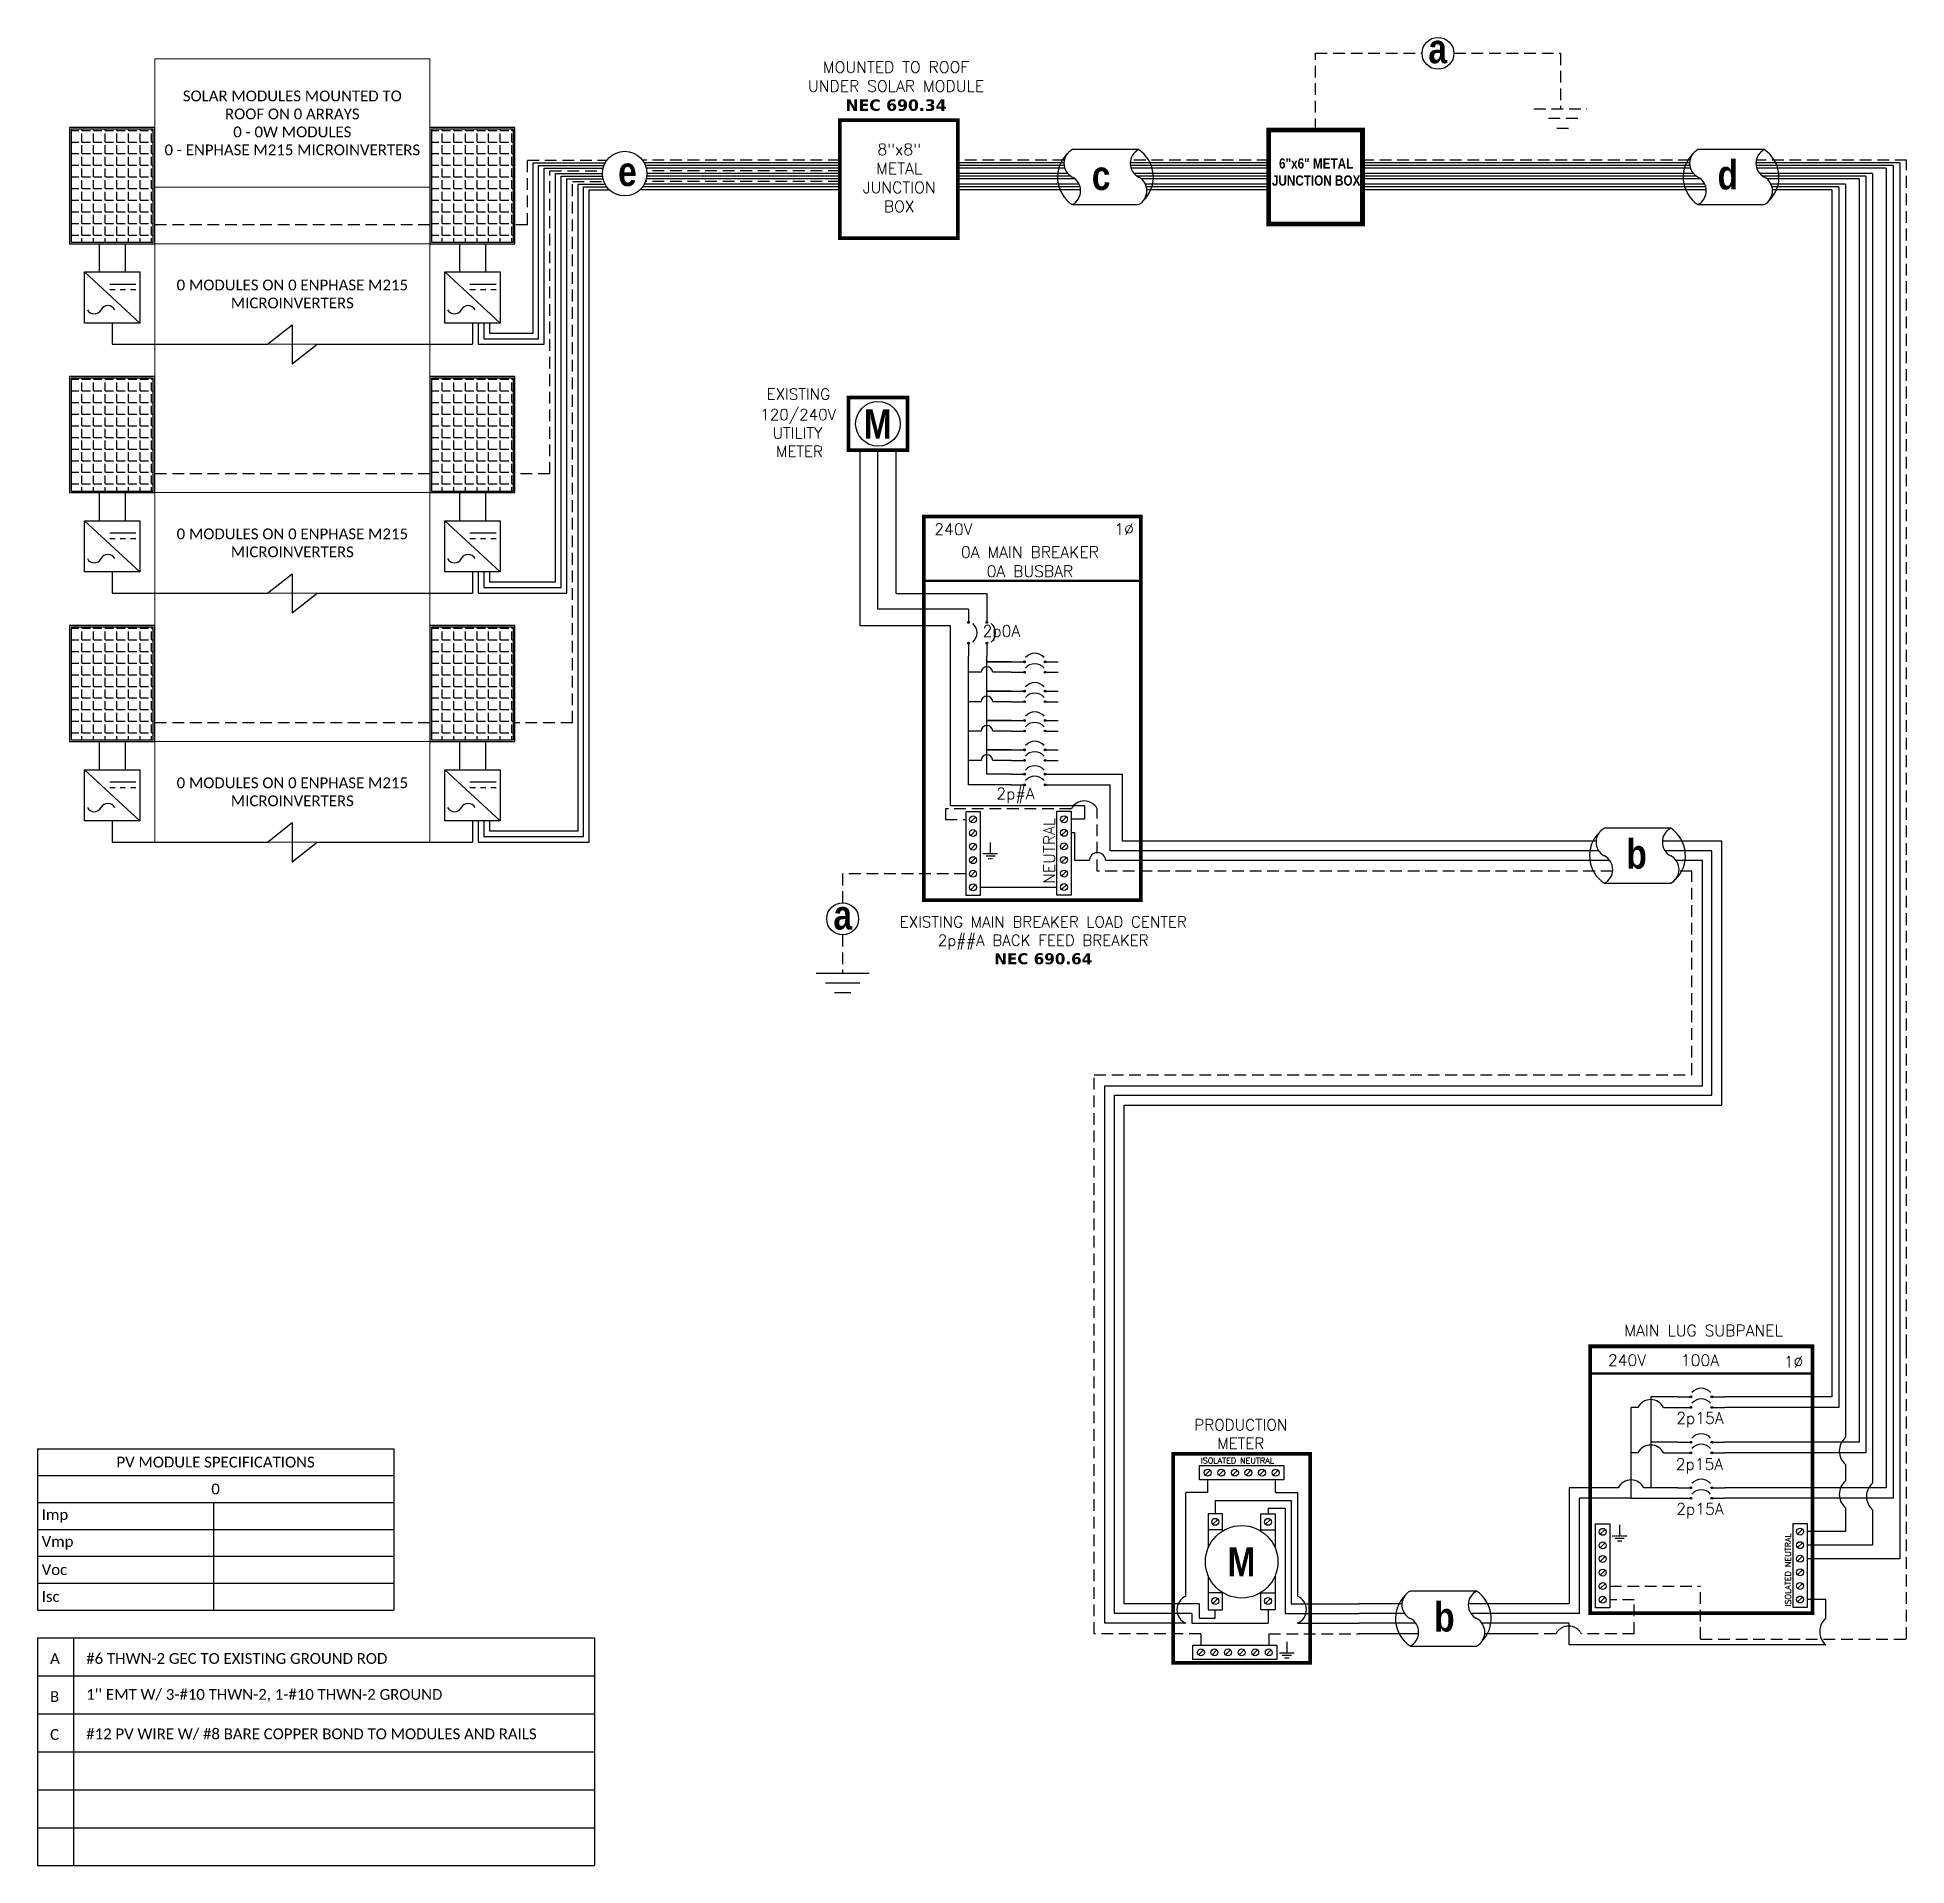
# Model space of a CAD drawing. Header units: feet. Extents: x 12814 to 13413, y 15295 to 15881.
import ezdxf

# ---------------------------------------------------------------- set-up
doc = ezdxf.new("R2010")
doc.units = ezdxf.units.FT
doc.header["$MEASUREMENT"] = 0
doc.linetypes.add('HIDDEN', pattern=[0.375, 0.25, -0.125])
for name, color, linetype in [('ONE LINE BLOCKS', 7, 'Continuous'), ('TABLES', 7, 'Continuous'), ('TEXT', 7, 'Continuous'), ('Z - TITLEBLOCK TXT', 7, 'Continuous')]:
    doc.layers.add(name, color=color, linetype=linetype)
doc.styles.add('ONE LINE TXT', font='techb___.ttf')
doc.styles.get("Standard").update_dxf_attribs({"font": 'simplex.shx'})

msp = doc.modelspace()

# ---------------------------------------------------------------- texts
at = {"layer": 'ONE LINE BLOCKS', "color": 1, "linetype": 'Continuous', "insert": (13223.71, 15841.93), "char_height": 3.2756, "width": 28.3929, "attachment_point": 2, "style": 'ONE LINE TXT'}
msp.add_mtext('6"x6" METAL JUNCTION BOX  ', dxfattribs=at)
at = {"layer": 'TABLES', "color": 1, "linetype": 'Continuous'}
msp.add_text('ISOLATED NEUTRAL', height=1.8743, dxfattribs=at).set_placement((13186.74, 15423.71))
at = {"layer": 'TEXT', "color": 1, "attachment_point": 5}
for s, width, insert, char_height in [(' \\PMOUNTED TO ROOF \\PUNDER SOLAR MODULE\\P{\\fVerdana|b1|i0|c0|p34;NEC 690.34}', 72.4158, (13089.11, 15868.08), 3.6576), ('8"x8" METAL JUNCTION BOX ', 0.4767, (13090.13, 15835.64), 3.6576), ('PRODUCTION METER', 1.3203, (13199.57, 15433.16), 3.5433)]:
    msp.add_mtext_dynamic_manual_height_columns(s, width=width, gutter_width=7.17, heights=[0], dxfattribs=dict(at, insert=insert, char_height=char_height))
at = {"layer": 'Z - TITLEBLOCK TXT', "color": 253, "linetype": 'Continuous', "style": 'ONE LINE TXT'}
msp.add_text('M', height=9.38, dxfattribs=at).set_placement((13195.29, 15387.54))
at = {"layer": 'Z - TITLEBLOCK TXT', "color": 1, "linetype": 'Continuous', "char_height": 9.3833, "attachment_point": 1, "style": 'ONE LINE TXT'}
for s, insert in [('{\\W1;\\C256;a}', (13259.65, 15881.76)), ('{\\W1;\\C256;e}', (13000.07, 15842.43)), ('{\\W1;\\C256;d}', (13352.31, 15841.35)), ('{\\W1;\\C256;c}', (13151.83, 15841.15)), ('{\\W1;\\C256;b}', (13323.08, 15623.72)), ('{\\W1;\\C256;b}', (13261.51, 15379.27))]:
    msp.add_mtext_dynamic_manual_height_columns(s, width=0.1385, gutter_width=2.13, heights=[0], dxfattribs=dict(at, insert=insert))

# ---------------------------------------------------------------- blocks, each defined once
blk = doc.blocks.new('*T6')
at = {"layer": 'Defpoints', "color": 8, "linetype": 'ByBlock', "lineweight": 0, "transparency": 16777216}
for p, q in [((0, 0), (88.16, 0)), ((0, 0), (0, -250.97)), ((88.16, 0), (88.16, -250.97)), ((0, -41.08), (88.16, -41.08)), ((0, -59.24), (88.16, -59.24)), ((0, -91.46), (88.16, -91.46)), ((0, -138.99), (88.16, -138.99)), ((0, -171.21), (88.16, -171.21)), ((0, -218.74), (88.16, -218.74)), ((0, -250.97), (88.16, -250.97))]:
    blk.add_line(p, q, dxfattribs=at)
at = {"color": 0, "linetype": 'Continuous', "transparency": 16777216, "char_height": 3.4544, "width": 83.574, "attachment_point": 5}
for s, insert in [('{\\fCalibri|b0|i0|c0;SOLAR MODULES MOUNTED TO ROOF ON 0 ARRAYS^J0 - 0W MODULES^J0 - ENPHASE M215 MICROINVERTERS', (44.08, -20.54)), ('{\\fCalibri|b0|i0|c0;', (44.08, -50.16)), ('{\\fCalibri|b0|i0|c0;0 MODULES ON 0 ENPHASE M215 MICROINVERTERS', (44.08, -75.35)), ('{\\fCalibri|b0|i0|c0;', (44.08, -115.23)), ('{\\fCalibri|b0|i0|c0;0 MODULES ON 0 ENPHASE M215 MICROINVERTERS', (44.08, -155.1)), ('{\\fCalibri|b0|i0|c0;', (44.08, -194.98)), ('{\\fCalibri|b0|i0|c0;0 MODULES ON 0 ENPHASE M215 MICROINVERTERS', (44.08, -234.86))]:
    blk.add_mtext(s, dxfattribs=dict(at, insert=insert))
blk = doc.blocks.new('*U3')
at = {"color": 7, "linetype": 'Continuous'}
for p, q in [((6.67, 2.43), (2.91, 2.43)), ((2.44, 1.71), (0, 1.71)), ((9.57, 1.71), (6.2, 1.71)), ((2.91, -0.69), (6.67, -0.69))]:
    blk.add_line(p, q, dxfattribs=at)
at = {"color": 10, "linetype": 'Continuous'}
for p, q in [((2.59, 1.15), (0, 1.15)), ((9.57, 1.15), (6.35, 1.15))]:
    blk.add_line(p, q, dxfattribs=at)
at = {"color": 253, "linetype": 'Continuous'}
for p, q in [((3.21, 0.61), (0, 0.61)), ((9.57, 0.61), (6.97, 0.61))]:
    blk.add_line(p, q, dxfattribs=at)
at = {"color": 7, "linetype": 'Continuous'}
for centre, start, end in [((3.94, 0.87), 133.9732, 236.4265), ((5.63, 0.87), 313.9732, 56.4265)]:
    blk.add_arc(centre, 1.87, start, end, dxfattribs=at)
at = {"layer": 'TEXT', "color": 92, "linetype": 'HIDDEN', "ltscale": 15}
for p, q in [((3.37, 0), (0, 0)), ((9.57, 0), (7.14, 0))]:
    blk.add_line(p, q, dxfattribs=at)
at = {"layer": 'Z - TITLEBLOCK TXT', "linetype": 'Continuous'}
for centre, start, end in [((3.31, 1.65), 117.6639, 242.3361), ((7.08, 1.65), 117.6639, 242.3361), ((2.5, 0.09), 297.6639, 62.3361), ((6.26, 0.09), 297.6639, 62.3361)]:
    blk.add_arc(centre, 0.882, start, end, dxfattribs=at)
blk = doc.blocks.new('*T4')
at = {"layer": 'Z - TITLEBLOCK TXT', "color": 0, "lineweight": -2, "transparency": 16777216}
for p, q in [((0, 0), (114.19, 0)), ((0, 0), (0, -51.69)), ((114.19, 0), (114.19, -51.69)), ((0, -8.62), (114.19, -8.62)), ((0, -17.23), (114.19, -17.23)), ((56.41, -17.23), (56.41, -51.69)), ((0, -25.85), (114.19, -25.85)), ((0, -34.46), (114.19, -34.46)), ((0, -43.08), (114.19, -43.08)), ((0, -51.69), (114.19, -51.69))]:
    blk.add_line(p, q, dxfattribs=at)
at = {"layer": 'Z - TITLEBLOCK TXT', "color": 0, "linetype": 'Continuous', "transparency": 16777216, "char_height": 3.4544}
for s, insert, width, attachment_point in [('{\\fCalibri|b0|i0|c0;PV MODULE SPECIFICATIONS', (57.09, -4.31), 111.433, 5), ('{\\fCalibri|b0|i0|c0;0', (57.09, -12.92), 111.433, 5), ('{\\fCalibri|b0|i0|c0;Imp', (1.38, -21.54), 53.6551, 4), ('{\\fCalibri|b0|i0|c0;', (57.78, -21.54), 55.0254, 4), ('{\\fCalibri|b0|i0|c0;Vmp', (1.38, -30.15), 53.6551, 4), ('{\\fCalibri|b0|i0|c0;', (57.78, -30.15), 55.0254, 4), ('{\\fCalibri|b0|i0|c0;Voc', (1.38, -38.77), 53.6551, 4), ('{\\fCalibri|b0|i0|c0;', (57.78, -38.77), 55.0254, 4), ('{\\fCalibri|b0|i0|c0;Isc', (1.38, -47.39), 53.6551, 4), ('{\\fCalibri|b0|i0|c0;', (57.78, -47.39), 55.0254, 4)]:
    blk.add_mtext(s, dxfattribs=dict(at, insert=insert, width=width, attachment_point=attachment_point))
blk = doc.blocks.new('*T5')
at = {"linetype": 'ByBlock', "lineweight": -2, "transparency": 16777216}
for p, q in [((0, 0), (178.52, 0)), ((0, 0), (0, -72.97)), ((11.58, 0), (11.58, -72.97)), ((178.52, 0), (178.52, -72.97)), ((0, -12.11), (178.52, -12.11)), ((0, -24.28), (178.52, -24.28)), ((0, -36.46), (178.52, -36.46)), ((0, -48.64), (178.52, -48.64)), ((0, -60.81), (178.52, -60.81)), ((0, -72.97), (178.52, -72.97))]:
    blk.add_line(p, q, dxfattribs=at)
at = {"color": 0, "linetype": 'Continuous', "transparency": 16777216, "char_height": 3.4544, "attachment_point": 7}
for s, insert, width in [('{\\fCalibri|b0|i0|c0;A', (4.06, -8.36), 3.4544), ('{\\fCalibri|b0|i0|c0;#6 THWN-2 GEC TO EXISTING GROUND ROD', (15.65, -8.36), 158.8095), ('{\\fCalibri|b0|i0|c0;B', (4.06, -20.53), 3.4544), ("{\\fCalibri|b0|i0|c0;1'' EMT W/ 3-#10 THWN-2, 1-#10 THWN-2 GROUND", (15.65, -20.53), 158.8095), ('{\\fCalibri|b0|i0|c0;C', (4.06, -32.71), 3.4544), ('{\\fCalibri|b0|i0|c0;#12 PV WIRE W/ #8 BARE COPPER BOND TO MODULES AND RAILS', (15.65, -32.71), 158.8095), ('{\\fCalibri|b0|i0|c0;', (4.06, -44.89), 3.4544), ('{\\fCalibri|b0|i0|c0;', (15.65, -44.89), 158.8095), ('{\\fCalibri|b0|i0|c0;', (4.06, -57.06), 3.4544), ('{\\fCalibri|b0|i0|c0;', (15.65, -57.06), 158.8095), ('{\\fCalibri|b0|i0|c0;', (4.06, -69.22), 3.4544), ('{\\fCalibri|b0|i0|c0;', (15.65, -69.22), 158.8095)]:
    blk.add_mtext(s, dxfattribs=dict(at, insert=insert, width=width))
blk = doc.blocks.new('*U7')
at = {"layer": 'ONE LINE BLOCKS', "linetype": 'Continuous'}
h = blk.add_hatch(color=1, dxfattribs=at)
h.dxf.hatch_style = 1
edge = h.paths.add_edge_path()
edge.add_arc((52.27, 75.95), 0.291, 0, 360)
h = blk.add_hatch(color=1, dxfattribs=at)
h.dxf.hatch_style = 1
edge = h.paths.add_edge_path()
edge.add_arc((52.27, 72.57), 0.291, 0, 360)
h = blk.add_hatch(color=1, dxfattribs=at)
h.dxf.hatch_style = 1
edge = h.paths.add_edge_path()
edge.add_arc((58.94, 75.95), 0.291, 0, 360)
h = blk.add_hatch(color=1, dxfattribs=at)
h.dxf.hatch_style = 1
edge = h.paths.add_edge_path()
edge.add_arc((58.94, 72.57), 0.291, 0, 360)
h = blk.add_hatch(color=1, dxfattribs=at)
h.dxf.hatch_style = 1
edge = h.paths.add_edge_path()
edge.add_arc((52.27, 61.39), 0.291, 0, 360)
h = blk.add_hatch(color=1, dxfattribs=at)
h.dxf.hatch_style = 1
edge = h.paths.add_edge_path()
edge.add_arc((58.94, 61.39), 0.291, 0, 360)
h = blk.add_hatch(color=1, dxfattribs=at)
h.dxf.hatch_style = 1
edge = h.paths.add_edge_path()
edge.add_arc((52.27, 58.01), 0.291, 0, 360)
h = blk.add_hatch(color=1, dxfattribs=at)
h.dxf.hatch_style = 1
edge = h.paths.add_edge_path()
edge.add_arc((58.94, 58.01), 0.291, 0, 360)
h = blk.add_hatch(color=1, dxfattribs=at)
h.dxf.hatch_style = 1
edge = h.paths.add_edge_path()
edge.add_arc((52.27, 46.83), 0.291, 0, 360)
h = blk.add_hatch(color=1, dxfattribs=at)
h.dxf.hatch_style = 1
edge = h.paths.add_edge_path()
edge.add_arc((52.27, 43.45), 0.291, 0, 360)
h = blk.add_hatch(color=1, dxfattribs=at)
h.dxf.hatch_style = 1
edge = h.paths.add_edge_path()
edge.add_arc((58.94, 46.83), 0.291, 0, 360)
h = blk.add_hatch(color=1, dxfattribs=at)
h.dxf.hatch_style = 1
edge = h.paths.add_edge_path()
edge.add_arc((58.94, 43.45), 0.291, 0, 360)
at = {"color": 7, "linetype": 'Continuous'}
for p, q in [((97.46, 92.13), (97.46, 75.95)), ((106.16, 92.13), (106.16, 61.39)), ((114.86, 92.13), (114.86, 46.83)), ((48.07, 75.95), (39.41, 75.95)), ((39.41, 75.95), (39.41, 61.39)), ((97.46, 75.95), (63.14, 75.95)), ((48.07, 61.39), (39.41, 61.39)), ((39.41, 61.39), (39.41, 46.83)), ((106.16, 61.39), (63.14, 61.39)), ((29, 46.83), (13.32, 46.83)), ((13.32, 46.83), (13.32, 9.66)), ((48.07, 46.83), (37.24, 46.83)), ((114.86, 46.83), (63.14, 46.83)), ((13.32, 9.66), (0, 9.66))]:
    blk.add_line(p, q, dxfattribs=at)
at = {"color": 10, "linetype": 'Continuous'}
for p, q in [((99.63, 92.13), (99.63, 72.57)), ((108.33, 92.13), (108.33, 58.01)), ((117.03, 92.13), (117.03, 43.45)), ((33.12, 58.01), (33.12, 72.57)), ((35.29, 72.57), (33.12, 72.57)), ((43.53, 72.57), (48.07, 72.57)), ((99.63, 72.57), (63.14, 72.57)), ((33.12, 43.45), (33.12, 58.01)), ((35.29, 58.01), (33.12, 58.01)), ((43.53, 58.01), (48.07, 58.01)), ((108.33, 58.01), (63.14, 58.01)), ((33.12, 43.45), (16.61, 43.45)), ((16.61, 6.49), (16.61, 43.45)), ((33.12, 43.45), (48.07, 43.45)), ((117.03, 43.45), (63.14, 43.45)), ((16.61, 6.49), (0, 6.49))]:
    blk.add_line(p, q, dxfattribs=at)
at = {"color": 253, "linetype": 'Continuous'}
for p, q in [((101.81, 92.13), (101.81, 62.88)), ((110.51, 92.13), (110.51, 48.32)), ((119.21, 92.13), (119.21, 24.07)), ((101.81, 54.32), (101.81, 48.99)), ((101.81, 40.44), (101.81, 32.77)), ((110.51, 39.76), (110.51, 28.42)), ((101.81, 32.77), (89.53, 32.77)), ((110.51, 28.42), (89.53, 28.42)), ((119.21, 24.07), (89.53, 24.07)), ((95.54, 11.02), (89.53, 11.02)), ((95.54, 5), (95.54, 11.02)), ((13.32, 3.45), (0, 3.45)), ((13.32, -3.56), (13.32, 3.45)), ((95.54, -3.56), (13.32, -3.56))]:
    blk.add_line(p, q, dxfattribs=at)
at = {"color": 10, "linetype": 'Continuous'}
for centre in [(39.41, 70.41), (39.41, 55.85)]:
    blk.add_arc(centre, 4.65, 27.66392, 152.33608, dxfattribs=at)
at = {"color": 253, "linetype": 'Continuous'}
for centre in [(105.39, 58.6), (105.39, 44.71), (114.09, 44.04), (99.12, 0.72)]:
    blk.add_arc(centre, 5.58, 129.92155, 230.07845, dxfattribs=at)
at = {"color": 7, "linetype": 'Continuous'}
blk.add_arc((33.12, 44.67), 4.65, 27.66392, 152.33608, dxfattribs=at)
at = {"layer": 'ONE LINE BLOCKS', "lineweight": 50}
blk.add_line((20.02, 83.43), (91.19, 83.43), dxfattribs=at)
at = {"layer": 'ONE LINE BLOCKS', "lineweight": 50, "const_width": 1.19}
blk.add_lwpolyline([(20.02, 6.67), (20.02, 92.13), (91.19, 92.13), (91.19, 6.67)], close=True, dxfattribs=at)
at = {"layer": 'TEXT', "color": 92, "linetype": 'HIDDEN', "ltscale": 15}
for p, q in [((121.38, -1.65), (121.38, 92.13)), ((26.29, 15.3), (55.38, 15.3)), ((55.38, -1.65), (55.38, 15.3)), ((34.13, 10.94), (26.29, 10.94)), ((34.13, 0), (34.13, 10.94)), ((9.01, 0), (0, 0)), ((34.13, 0), (17.25, 0)), ((55.38, -1.65), (121.38, -1.65))]:
    blk.add_line(p, q, dxfattribs=at)
at = {"layer": 'TEXT', "color": 92, "linetype": 'HIDDEN', "flags": 128}
for points in [[(27.06, 31.42), (31.74, 31.42)], [(30.93, 30.55), (27.87, 30.55)], [(29.4, 34.92), (29.4, 31.42)], [(30.12, 29.68), (28.68, 29.68)]]:
    blk.add_lwpolyline(points, dxfattribs=at)
at = {"layer": 'TEXT', "color": 92, "linetype": 'HIDDEN', "ltscale": 0.3}
blk.add_arc((13.13, -2.16), 4.65, 27.66392, 152.33608, dxfattribs=at)
at = {"layer": 'Z - TITLEBLOCK TXT', "color": 1, "linetype": 'Continuous'}
for p, q in [((21.75, 8.35), (21.75, 35.29)), ((21.75, 35.29), (26.29, 35.29)), ((26.29, 35.29), (26.29, 8.35)), ((84.99, 8.42), (84.99, 35.37)), ((84.99, 35.37), (89.53, 35.37)), ((89.53, 35.37), (89.53, 8.42)), ((26.29, 8.35), (21.75, 8.35)), ((89.53, 8.42), (84.99, 8.42))]:
    blk.add_line(p, q, dxfattribs=at)
at = {"layer": 'Z - TITLEBLOCK TXT', "color": 4, "linetype": 'Continuous'}
for p, q in [((24.81, 33.48), (23.24, 31.91)), ((88.04, 33.56), (86.47, 31.98)), ((24.81, 29.13), (23.24, 27.56)), ((24.81, 24.78), (23.24, 23.21)), ((88.04, 29.2), (86.47, 27.63)), ((88.04, 24.85), (86.47, 23.28)), ((24.81, 20.43), (23.24, 18.86)), ((88.04, 20.5), (86.47, 18.93)), ((24.81, 16.08), (23.24, 14.51)), ((88.04, 16.15), (86.47, 14.58)), ((24.81, 11.73), (23.24, 10.16)), ((88.04, 11.8), (86.47, 10.23))]:
    blk.add_line(p, q, dxfattribs=at)
at = {"layer": 'Z - TITLEBLOCK TXT', "color": 1, "linetype": 'Continuous', "flags": 128}
for points in [[(48.07, 75.95), (52.27, 75.95)], [(48.07, 75.95), (52.27, 75.95)], [(48.07, 72.57), (52.27, 72.57)], [(48.07, 72.57), (52.27, 72.57)], [(58.94, 75.95), (63.14, 75.95)], [(58.94, 72.57), (63.14, 72.57)], [(48.07, 61.39), (52.27, 61.39)], [(48.07, 61.39), (52.27, 61.39)], [(58.94, 61.39), (63.14, 61.39)], [(48.07, 58.01), (52.27, 58.01)], [(48.07, 58.01), (52.27, 58.01)], [(58.94, 58.01), (63.14, 58.01)], [(48.07, 46.83), (52.27, 46.83)], [(48.07, 46.83), (52.27, 46.83)], [(48.07, 43.45), (52.27, 43.45)], [(48.07, 43.45), (52.27, 43.45)], [(58.94, 46.83), (63.14, 46.83)], [(58.94, 43.45), (63.14, 43.45)]]:
    blk.add_lwpolyline(points, dxfattribs=at)
at = {"layer": 'Z - TITLEBLOCK TXT', "color": 1, "linetype": 'Continuous'}
for centre in [(52.27, 75.95), (52.27, 72.57), (58.94, 75.95), (58.94, 72.57), (52.27, 61.39), (58.94, 61.39), (52.27, 58.01), (58.94, 58.01), (52.27, 46.83), (52.27, 43.45), (58.94, 46.83), (58.94, 43.45)]:
    blk.add_circle(centre, 0.291, dxfattribs=at)
at = {"layer": 'Z - TITLEBLOCK TXT', "color": 4, "linetype": 'Continuous'}
for centre in [(24.02, 32.7), (87.26, 32.77), (24.02, 28.35), (24.02, 24), (87.26, 28.42), (87.26, 24.07), (24.02, 19.65), (87.26, 19.72), (24.02, 15.3), (24.02, 10.94), (87.26, 15.37), (87.26, 11.02)]:
    blk.add_circle(centre, 1.11, dxfattribs=at)
at = {"layer": 'Z - TITLEBLOCK TXT', "color": 1, "linetype": 'Continuous'}
for centre in [(55.6, 74.75), (55.6, 71.37), (55.6, 60.19), (55.6, 56.81), (55.6, 45.63), (55.6, 42.25)]:
    blk.add_arc(centre, 3.93, 40.3392, 139.6608, dxfattribs=at)
at = {"layer": 'TABLES', "color": 1, "linetype": 'Continuous'}
for p in [(47.57, 67.33), (47.4, 52.58), (47.57, 38.21)]:
    blk.add_text('2p15A', height=3.658, dxfattribs=at).set_placement(p)
at = {"layer": 'TABLES', "color": 4, "linetype": 'Continuous'}
blk.add_text('ISOLATED NEUTRAL', height=1.8743, rotation=90, dxfattribs=at).set_placement((84.33, 8.78))
at = {"layer": 'TEXT', "color": 1, "attachment_point": 5}
for s, width, gutter_width, insert, char_height in [('MAIN LUG SUBPANEL ', 62.3984, 7.17, (56.35, 97.2), 3.6576), ('240V', 0.1481, 0.75, (31.81, 87.69), 3.658), ('100A', 0.1481, 0.75, (55.19, 87.69), 3.658), ('1∅', 0.1481, 0.75, (85.17, 87.17), 3.658)]:
    blk.add_mtext_dynamic_manual_height_columns(s, width=width, gutter_width=gutter_width, heights=[0], dxfattribs=dict(at, insert=insert, char_height=char_height))
blk = doc.blocks.new('*U8')
at = {"layer": 'ONE LINE BLOCKS', "linetype": 'Continuous'}
h = blk.add_hatch(color=1, dxfattribs=at)
h.dxf.hatch_style = 1
edge = h.paths.add_edge_path()
edge.add_arc((-70.09, 79.71), 0.291, 0, 360)
h = blk.add_hatch(color=1, dxfattribs=at)
h.dxf.hatch_style = 1
edge = h.paths.add_edge_path()
edge.add_arc((-64.17, 79.71), 0.291, 0, 360)
h = blk.add_hatch(color=1, dxfattribs=at)
h.dxf.hatch_style = 1
edge = h.paths.add_edge_path()
edge.add_arc((-70.09, 73.04), 0.291, 0, 360)
h = blk.add_hatch(color=1, dxfattribs=at)
h.dxf.hatch_style = 1
edge = h.paths.add_edge_path()
edge.add_arc((-64.17, 73.04), 0.291, 0, 360)
h = blk.add_hatch(color=1, dxfattribs=at)
h.dxf.hatch_style = 1
edge = h.paths.add_edge_path()
edge.add_arc((-52.18, 67.09), 0.291, 0, 360)
h = blk.add_hatch(color=1, dxfattribs=at)
h.dxf.hatch_style = 1
edge = h.paths.add_edge_path()
edge.add_arc((-45.5, 67.09), 0.291, 0, 360)
h = blk.add_hatch(color=1, dxfattribs=at)
h.dxf.hatch_style = 1
edge = h.paths.add_edge_path()
edge.add_arc((-52.18, 63.72), 0.291, 0, 360)
h = blk.add_hatch(color=1, dxfattribs=at)
h.dxf.hatch_style = 1
edge = h.paths.add_edge_path()
edge.add_arc((-45.5, 63.72), 0.291, 0, 360)
h = blk.add_hatch(color=1, dxfattribs=at)
h.dxf.hatch_style = 1
edge = h.paths.add_edge_path()
edge.add_arc((-52.18, 57.69), 0.291, 0, 360)
h = blk.add_hatch(color=1, dxfattribs=at)
h.dxf.hatch_style = 1
edge = h.paths.add_edge_path()
edge.add_arc((-52.18, 54.31), 0.291, 0, 360)
h = blk.add_hatch(color=1, dxfattribs=at)
h.dxf.hatch_style = 1
edge = h.paths.add_edge_path()
edge.add_arc((-45.5, 57.69), 0.291, 0, 360)
h = blk.add_hatch(color=1, dxfattribs=at)
h.dxf.hatch_style = 1
edge = h.paths.add_edge_path()
edge.add_arc((-45.5, 54.31), 0.291, 0, 360)
h = blk.add_hatch(color=1, dxfattribs=at)
h.dxf.hatch_style = 1
edge = h.paths.add_edge_path()
edge.add_arc((-52.18, 48.29), 0.291, 0, 360)
h = blk.add_hatch(color=1, dxfattribs=at)
h.dxf.hatch_style = 1
edge = h.paths.add_edge_path()
edge.add_arc((-45.5, 48.29), 0.291, 0, 360)
h = blk.add_hatch(color=1, dxfattribs=at)
h.dxf.hatch_style = 1
edge = h.paths.add_edge_path()
edge.add_arc((-52.18, 44.91), 0.291, 0, 360)
h = blk.add_hatch(color=1, dxfattribs=at)
h.dxf.hatch_style = 1
edge = h.paths.add_edge_path()
edge.add_arc((-45.5, 44.91), 0.291, 0, 360)
h = blk.add_hatch(color=1, dxfattribs=at)
h.dxf.hatch_style = 1
edge = h.paths.add_edge_path()
edge.add_arc((-52.18, 38.89), 0.291, 0, 360)
h = blk.add_hatch(color=1, dxfattribs=at)
h.dxf.hatch_style = 1
edge = h.paths.add_edge_path()
edge.add_arc((-45.5, 38.89), 0.291, 0, 360)
h = blk.add_hatch(color=1, dxfattribs=at)
h.dxf.hatch_style = 1
edge = h.paths.add_edge_path()
edge.add_arc((-52.18, 35.51), 0.291, 0, 360)
h = blk.add_hatch(color=1, dxfattribs=at)
h.dxf.hatch_style = 1
edge = h.paths.add_edge_path()
edge.add_arc((-52.18, 31.06), 0.291, 0, 360)
h = blk.add_hatch(color=1, dxfattribs=at)
h.dxf.hatch_style = 1
edge = h.paths.add_edge_path()
edge.add_arc((-45.5, 35.51), 0.291, 0, 360)
h = blk.add_hatch(color=1, dxfattribs=at)
h.dxf.hatch_style = 1
edge = h.paths.add_edge_path()
edge.add_arc((-45.5, 31.06), 0.291, 0, 360)
h = blk.add_hatch(color=1, dxfattribs=at)
h.dxf.hatch_style = 1
edge = h.paths.add_edge_path()
edge.add_arc((-52.18, 27.68), 0.291, 0, 360)
h = blk.add_hatch(color=1, dxfattribs=at)
h.dxf.hatch_style = 1
edge = h.paths.add_edge_path()
edge.add_arc((-45.5, 27.68), 0.291, 0, 360)
at = {"color": 7, "linetype": 'Continuous'}
for p, q in [((-20.69, 9.66), (-20.69, 31.06)), ((0, 9.66), (-20.69, 9.66))]:
    blk.add_line(p, q, dxfattribs=at)
at = {"color": 10, "linetype": 'Continuous'}
for p, q in [((-24.71, 6.49), (-24.71, 27.68)), ((-20.67, 27.68), (-20.67, 27.68)), ((-20.67, 27.68), (-20.67, 27.68)), ((0, 6.49), (-24.71, 6.49))]:
    blk.add_line(p, q, dxfattribs=at)
at = {"color": 253, "linetype": 'Continuous'}
for p, q in [((-36.04, 12.29), (-37.2, 12.29)), ((-36.04, 3.45), (-36.04, 12.29)), ((-31.39, 3.45), (-36.04, 3.45)), ((0, 3.45), (-26.11, 3.45))]:
    blk.add_line(p, q, dxfattribs=at)
at = {"color": 7, "linetype": 'Continuous'}
blk.add_circle((-110.4, -15.26), 5.11, dxfattribs=at)
at = {"color": 253, "linetype": 'Continuous'}
blk.add_arc((-28.75, 3.3), 2.64, 3.28193, 176.71807, dxfattribs=at)
at = {"layer": 'ONE LINE BLOCKS', "lineweight": 50}
for p, q in [((-108.51, 134.89), (-108.51, 151.79)), ((-108.51, 151.79), (-89.65, 151.79)), ((-89.65, 151.79), (-89.65, 134.89)), ((-89.65, 134.89), (-108.51, 134.89)), ((-84.43, 92.98), (-14.91, 92.98))]:
    blk.add_line(p, q, dxfattribs=at)
at = {"layer": 'ONE LINE BLOCKS', "lineweight": 50, "const_width": 1.19}
for points in [[(-108.51, 134.89), (-108.51, 151.79), (-89.65, 151.79), (-89.65, 134.89)], [(-84.43, -9.3), (-84.43, 113.61), (-14.91, 113.61), (-14.91, -9.3)]]:
    blk.add_lwpolyline(points, close=True, dxfattribs=at)
at = {"layer": 'TEXT', "color": 92, "linetype": 'HIDDEN', "ltscale": 15}
for p, q in [((-77.46, 20.02), (-77.46, 16.57)), ((-37.13, 20.02), (-77.46, 20.02)), ((-28.89, 0), (-28.89, 20.02)), ((-77.46, 16.57), (-70.87, 16.57)), ((0, 0), (-28.89, 0)), ((-70.87, -0.83), (-110.4, -0.83)), ((-110.4, -0.83), (-110.4, -10.15)), ((-110.4, -20.38), (-110.4, -32.73))]:
    blk.add_line(p, q, dxfattribs=at)
at = {"layer": 'TEXT', "color": 92, "linetype": 'Continuous', "ltscale": 15}
blk.add_line((-41.74, -5.18), (-66.33, -5.18), dxfattribs=at)
at = {"layer": 'TEXT', "color": 92, "linetype": 'HIDDEN', "flags": 128}
for points in [[(-63.1, 9.2), (-63.11, 5.69)], [(-65.45, 5.69), (-60.77, 5.69)], [(-61.58, 4.83), (-64.64, 4.83)], [(-62.39, 3.96), (-63.82, 3.96)]]:
    blk.add_lwpolyline(points, dxfattribs=at)
at = {"layer": 'TEXT', "color": 92, "linetype": 'Continuous', "ltscale": 4, "flags": 128}
for points in [[(-118.88, -32.73), (-101.92, -32.73)], [(-104.86, -35.88), (-115.94, -35.88)], [(-107.8, -39.02), (-113, -39.02)]]:
    blk.add_lwpolyline(points, dxfattribs=at)
at = {"layer": 'TEXT', "linetype": 'Continuous'}
blk.add_circle((-99.08, 143.34), 7.15, dxfattribs=at)
at = {"layer": 'TEXT', "color": 92, "linetype": 'Continuous', "ltscale": 0.3}
blk.add_arc((-33.01, 17.86), 4.65, 27.66392, 152.33608, dxfattribs=at)
at = {"layer": 'Z - TITLEBLOCK TXT', "color": 253, "linetype": 'Continuous'}
for p, q in [((-104.8, 78.58), (-104.8, 134.89)), ((-75.86, 78.58), (-104.8, 78.58)), ((-75.86, 20.99), (-75.86, 78.58)), ((-32.91, 20.99), (-75.86, 20.99)), ((-32.91, 20.99), (-32.91, 16.64)), ((-32.91, 16.64), (-37.2, 16.64))]:
    blk.add_line(p, q, dxfattribs=at)
at = {"layer": 'Z - TITLEBLOCK TXT', "color": 10, "linetype": 'Continuous'}
for p, q in [((-99.08, 83.91), (-99.08, 134.89)), ((-70.09, 83.91), (-99.08, 83.91)), ((-70.09, 27.68), (-70.09, 68.84)), ((-66.04, 63.72), (-70.09, 63.72)), ((-56.38, 63.72), (-62.3, 63.72)), ((-66.04, 54.31), (-70.09, 54.31)), ((-56.38, 54.31), (-62.3, 54.31)), ((-66.04, 44.91), (-70.09, 44.91)), ((-56.38, 44.91), (-62.3, 44.91)), ((-66.04, 35.51), (-70.09, 35.51)), ((-56.38, 35.51), (-62.3, 35.51)), ((-56.38, 27.68), (-70.09, 27.68)), ((-41.31, 27.68), (-24.71, 27.68))]:
    blk.add_line(p, q, dxfattribs=at)
at = {"layer": 'Z - TITLEBLOCK TXT', "color": 7, "linetype": 'Continuous'}
for p, q in [((-93.24, 89.01), (-93.24, 134.89)), ((-93.24, 89.01), (-64.17, 89.01)), ((-64.17, 89.01), (-64.17, 83.91)), ((-64.17, 67.09), (-64.17, 68.84)), ((-64.17, 57.69), (-64.17, 67.09)), ((-64.17, 67.09), (-56.38, 67.09)), ((-56.38, 67.09), (-64.17, 67.09)), ((-64.17, 48.29), (-64.17, 57.69)), ((-64.17, 57.69), (-56.38, 57.69)), ((-56.38, 57.69), (-64.17, 57.69)), ((-64.17, 38.89), (-64.17, 48.29)), ((-64.17, 48.29), (-56.38, 48.29)), ((-56.38, 48.29), (-64.17, 48.29)), ((-64.17, 31.06), (-64.17, 38.89)), ((-64.17, 38.89), (-56.38, 38.89)), ((-56.38, 38.89), (-64.17, 38.89)), ((-56.38, 31.06), (-64.17, 31.06)), ((-41.31, 31.06), (-20.69, 31.06))]:
    blk.add_line(p, q, dxfattribs=at)
at = {"layer": 'Z - TITLEBLOCK TXT', "color": 1, "linetype": 'Continuous'}
for p, q in [((-70.87, -7.78), (-70.87, 19.17)), ((-70.87, 19.17), (-66.33, 19.17)), ((-66.33, 19.17), (-66.33, -7.78)), ((-41.74, -7.71), (-41.74, 19.24)), ((-41.74, 19.24), (-37.2, 19.24)), ((-37.2, 19.24), (-37.2, -7.71)), ((-66.33, -7.78), (-70.87, -7.78)), ((-37.2, -7.71), (-41.74, -7.71))]:
    blk.add_line(p, q, dxfattribs=at)
at = {"layer": 'Z - TITLEBLOCK TXT', "color": 4, "linetype": 'Continuous'}
for p, q in [((-67.81, 17.35), (-69.38, 15.78)), ((-67.81, 13), (-69.38, 11.43)), ((-38.69, 17.43), (-40.26, 15.85)), ((-38.69, 13.08), (-40.26, 11.5)), ((-67.81, 8.65), (-69.38, 7.08)), ((-38.69, 8.73), (-40.26, 7.15)), ((-67.81, 4.3), (-69.38, 2.73)), ((-38.69, 4.38), (-40.26, 2.8)), ((-38.69, 0.03), (-40.26, -1.55)), ((-67.81, -0.05), (-69.38, -1.62)), ((-67.81, -4.4), (-69.38, -5.97)), ((-38.69, -4.33), (-40.26, -5.9))]:
    blk.add_line(p, q, dxfattribs=at)
at = {"layer": 'Z - TITLEBLOCK TXT', "color": 1, "linetype": 'Continuous', "flags": 128}
for points in [[(-70.09, 83.91), (-70.09, 79.71)], [(-70.09, 83.91), (-70.09, 79.71)], [(-64.17, 83.91), (-64.17, 79.71)], [(-64.17, 83.91), (-64.17, 79.71)], [(-70.09, 73.04), (-70.09, 68.84)], [(-64.17, 73.04), (-64.17, 68.84)], [(-56.38, 67.09), (-52.18, 67.09)], [(-56.38, 67.09), (-52.18, 67.09)], [(-45.5, 67.09), (-41.31, 67.09)], [(-56.38, 63.72), (-52.18, 63.72)], [(-56.38, 63.72), (-52.18, 63.72)], [(-45.5, 63.72), (-41.31, 63.72)], [(-56.38, 57.69), (-52.18, 57.69)], [(-56.38, 57.69), (-52.18, 57.69)], [(-56.38, 54.31), (-52.18, 54.31)], [(-56.38, 54.31), (-52.18, 54.31)], [(-45.5, 57.69), (-41.31, 57.69)], [(-45.5, 54.31), (-41.31, 54.31)], [(-56.38, 48.29), (-52.18, 48.29)], [(-56.38, 48.29), (-52.18, 48.29)], [(-45.5, 48.29), (-41.31, 48.29)], [(-56.38, 44.91), (-52.18, 44.91)], [(-56.38, 44.91), (-52.18, 44.91)], [(-45.5, 44.91), (-41.31, 44.91)], [(-56.38, 38.89), (-52.18, 38.89)], [(-56.38, 38.89), (-52.18, 38.89)], [(-45.5, 38.89), (-41.31, 38.89)], [(-56.38, 35.51), (-52.18, 35.51)], [(-56.38, 35.51), (-52.18, 35.51)], [(-56.38, 31.06), (-52.18, 31.06)], [(-56.38, 31.06), (-52.18, 31.06)], [(-45.5, 35.51), (-41.31, 35.51)], [(-45.5, 31.06), (-41.31, 31.06)], [(-56.38, 27.68), (-52.18, 27.68)], [(-56.38, 27.68), (-52.18, 27.68)], [(-45.5, 27.68), (-41.31, 27.68)]]:
    blk.add_lwpolyline(points, dxfattribs=at)
at = {"layer": 'Z - TITLEBLOCK TXT', "color": 1, "linetype": 'Continuous'}
for centre in [(-70.09, 79.71), (-64.17, 79.71), (-70.09, 73.04), (-64.17, 73.04), (-52.18, 67.09), (-45.5, 67.09), (-52.18, 63.72), (-45.5, 63.72), (-52.18, 57.69), (-52.18, 54.31), (-45.5, 57.69), (-45.5, 54.31), (-52.18, 48.29), (-45.5, 48.29), (-52.18, 44.91), (-45.5, 44.91), (-52.18, 38.89), (-45.5, 38.89), (-52.18, 35.51), (-52.18, 31.06), (-45.5, 35.51), (-45.5, 31.06), (-52.18, 27.68), (-45.5, 27.68)]:
    blk.add_circle(centre, 0.291, dxfattribs=at)
at = {"layer": 'Z - TITLEBLOCK TXT', "color": 4, "linetype": 'Continuous'}
for centre in [(-68.6, 16.57), (-68.6, 12.22), (-39.47, 16.64), (-39.47, 12.29), (-68.6, 7.87), (-39.47, 7.94), (-68.6, 3.52), (-68.6, -0.83), (-39.47, 3.59), (-39.47, -0.76), (-68.6, -5.18), (-39.47, -5.11)]:
    blk.add_circle(centre, 1.11, dxfattribs=at)
at = {"layer": 'Z - TITLEBLOCK TXT', "color": 1, "linetype": 'Continuous'}
for centre, start, end in [((-71.28, 76.38), 310.3392, 49.6608), ((-65.36, 76.38), 310.3392, 49.6608), ((-48.84, 65.9), 40.3392, 139.6608), ((-48.84, 62.52), 40.3392, 139.6608), ((-48.84, 56.5), 40.3392, 139.6608), ((-48.84, 53.12), 40.3392, 139.6608), ((-48.84, 47.1), 40.3392, 139.6608), ((-48.84, 43.72), 40.3392, 139.6608), ((-48.84, 37.69), 40.3392, 139.6608), ((-48.84, 34.31), 40.3392, 139.6608), ((-48.84, 29.86), 40.3392, 139.6608), ((-48.84, 26.48), 40.3392, 139.6608)]:
    blk.add_arc(centre, 3.93, start, end, dxfattribs=at)
at = {"layer": 'Z - TITLEBLOCK TXT', "color": 10, "linetype": 'Continuous'}
for centre in [(-64.17, 63.61), (-64.17, 54.21), (-64.17, 44.8), (-64.17, 35.4)]:
    blk.add_arc(centre, 1.87, 3.2937, 176.7063, dxfattribs=at)
at = {"layer": 'TABLES', "color": 1, "linetype": 'Continuous'}
blk.add_text('NEUTRAL', height=3.658, rotation=90, dxfattribs=at).set_placement((-42.4, -4.09))
at = {"layer": 'TEXT', "color": 1}
for s, p in [('EXISTING', (-134.76, 151.1)), ('120/240V', (-136.78, 144.52)), ('UTILITY', (-132.82, 138.61)), ('METER', (-131.72, 132.71))]:
    blk.add_text(s, height=3.543, dxfattribs=at).set_placement(p)
at = {"layer": 'TEXT', "color": 1, "attachment_point": 5}
for s, width, gutter_width, heights, insert, char_height in [('240V', 0.1481, 0.75, [0], (-74.92, 109.56), 3.658), ('1∅', 0.1481, 0.75, [0], (-20.22, 109.56), 3.658), ('0A MAIN BREAKER\\P0A BUSBAR', 94.6859, 0.75, [0], (-50.38, 99.17), 3.6576), ('2p0A', 0.1481, 0.75, [0], (-59.53, 76.34), 3.658), ('2p#A', 0.1481, 0.75, [0], (-55.05, 24.24), 3.658), ('EXISTING MAIN BREAKER LOAD CENTER\\P2p##A BACK FEED BREAKER\\P{\\fVerdana|b1|i0|c0|p34;NEC 690.64}', 140.5774, 97.94, [58.72], (-46.13, -22.19), 3.5433)]:
    blk.add_mtext_dynamic_manual_height_columns(s, width=width, gutter_width=gutter_width, heights=heights, dxfattribs=dict(at, insert=insert, char_height=char_height))
at = {"layer": 'Z - TITLEBLOCK TXT', "color": 253, "linetype": 'Continuous', "style": 'ONE LINE TXT'}
blk.add_text('M', height=9.38, dxfattribs=at).set_placement((-103.64, 138.62))
at = {"layer": 'Z - TITLEBLOCK TXT', "color": 1, "linetype": 'Continuous', "insert": (-113.36, -9.32), "char_height": 9.3833, "attachment_point": 1, "style": 'ONE LINE TXT'}
blk.add_mtext_dynamic_manual_height_columns('{\\W1;\\C256;a}', width=0.1385, gutter_width=2.13, heights=[0], dxfattribs=at)

# ---------------------------------------------------------------- hatches: boundary and pattern name
at = {"layer": 'ONE LINE BLOCKS', "linetype": 'Continuous'}
h = msp.add_hatch(dxfattribs=at)
h.set_pattern_fill('ANGLE', color=256, scale=13.54666)
h.set_pattern_definition([(0, (12887.8863, 3832.9497), (0, 3.7253315), [2.709332, -1.0159995]), (90, (12887.8863, 3832.9497), (-3.7253315, 2e-16), [2.709332, -1.0159995])])
h.paths.add_polyline_path([(12824.87, 15851.25), (12824.87, 15815.06), (12851.11, 15815.06), (12851.11, 15851.25)])
h = msp.add_hatch(dxfattribs=at)
h.set_pattern_fill('ANGLE', color=256, scale=13.54666)
h.set_pattern_definition([(0, (13003.306, 3832.9497), (0, 3.7253315), [2.709332, -1.0159995]), (90, (13003.306, 3832.9497), (-3.7253315, 2e-16), [2.709332, -1.0159995])])
h.paths.add_polyline_path([(12940.29, 15851.25), (12940.29, 15815.06), (12966.53, 15815.06), (12966.53, 15851.25)])
h = msp.add_hatch(dxfattribs=at)
h.set_pattern_fill('ANGLE', color=256, scale=13.54666)
h.set_pattern_definition([(0, (12887.8863, 3753.1965), (0, 3.7253315), [2.709332, -1.0159995]), (90, (12887.8863, 3753.1965), (-3.7253315, 2e-16), [2.709332, -1.0159995])])
h.paths.add_polyline_path([(12824.87, 15771.49), (12824.87, 15735.31), (12851.11, 15735.31), (12851.11, 15771.49)])
h = msp.add_hatch(dxfattribs=at)
h.set_pattern_fill('ANGLE', color=256, scale=13.54666)
h.set_pattern_definition([(0, (13003.306, 3753.1965), (0, 3.7253315), [2.709332, -1.0159995]), (90, (13003.306, 3753.1965), (-3.7253315, 2e-16), [2.709332, -1.0159995])])
h.paths.add_polyline_path([(12940.29, 15771.49), (12940.29, 15735.31), (12966.53, 15735.31), (12966.53, 15771.49)])
h = msp.add_hatch(dxfattribs=at)
h.set_pattern_fill('ANGLE', color=256, scale=13.54666)
h.set_pattern_definition([(0, (12887.8863, 3673.4434), (0, 3.7253315), [2.709332, -1.0159995]), (90, (12887.8863, 3673.4434), (-3.7253315, 2e-16), [2.709332, -1.0159995])])
h.paths.add_polyline_path([(12824.87, 15691.74), (12824.87, 15655.56), (12851.11, 15655.56), (12851.11, 15691.74)])
h = msp.add_hatch(dxfattribs=at)
h.set_pattern_fill('ANGLE', color=256, scale=13.54666)
h.set_pattern_definition([(0, (13003.306, 3673.4434), (0, 3.7253315), [2.709332, -1.0159995]), (90, (13003.306, 3673.4434), (-3.7253315, 2e-16), [2.709332, -1.0159995])])
h.paths.add_polyline_path([(12940.29, 15691.74), (12940.29, 15655.56), (12966.53, 15655.56), (12966.53, 15691.74)])

# ---------------------------------------------------------------- linework, layer by layer
at = {"color": 253, "linetype": 'Continuous'}
for p, q in [((12972.82, 15785.94), (12972.82, 15840.48)), ((12972.82, 15840.48), (12995.93, 15840.48)), ((13071.1, 15840.48), (13008.44, 15840.48)), ((13142.91, 15840.48), (13108.88, 15840.48)), ((13208.47, 15840.48), (13164.16, 15840.48)), ((13343.35, 15840.48), (13238.57, 15840.48)), ((13410.7, 15840.48), (13364.6, 15840.48)), ((13410.7, 15840.48), (13410.7, 15461.27)), ((12980.02, 15837.04), (12995.04, 15837.04)), ((12980.02, 15706.18), (12980.02, 15837.04)), ((12987.23, 15833.6), (12995.93, 15833.6)), ((12987.23, 15626.43), (12987.23, 15833.6)), ((13071.1, 15833.6), (13008.44, 15833.6)), ((13071.1, 15837.04), (13009.32, 15837.04)), ((13144.15, 15837.04), (13108.88, 15837.04)), ((13147.79, 15833.6), (13108.88, 15833.6)), ((13208.47, 15837.04), (13165.4, 15837.04)), ((13208.47, 15833.6), (13169.03, 15833.6)), ((13344.59, 15837.04), (13238.57, 15837.04)), ((13348.22, 15833.6), (13238.57, 15833.6)), ((13402, 15837.04), (13365.84, 15837.04)), ((13393.3, 15833.6), (13369.47, 15833.6)), ((13393.3, 15833.6), (13393.3, 15461.27)), ((13402, 15837.04), (13402, 15461.27)), ((12958.82, 15785.94), (12972.82, 15785.94)), ((12958.82, 15706.18), (12980.02, 15706.18)), ((12958.82, 15626.43), (12987.23, 15626.43)), ((13317.75, 15616.97), (13182.41, 15616.97)), ((13347.47, 15616.97), (13339, 15616.97)), ((13347.47, 15544.79), (13347.47, 15616.97)), ((13156.03, 15544.79), (13347.47, 15544.79)), ((13156.03, 15372.59), (13156.03, 15544.79)), ((13188.97, 15414.43), (13181.91, 15414.43)), ((13181.91, 15381.2), (13181.91, 15414.43)), ((13188.97, 15414.43), (13188.97, 15418.52)), ((13210.72, 15414.43), (13210.72, 15418.52)), ((13210.72, 15414.43), (13217.79, 15414.43)), ((13217.79, 15381.2), (13217.79, 15414.43)), ((13181.91, 15372.59), (13156.03, 15372.59)), ((13217.79, 15372.59), (13237.45, 15372.59))]:
    msp.add_line(p, q, dxfattribs=at)
at = {"color": 10, "linetype": 'Continuous'}
for p, q in [((12974.62, 15784.14), (12974.62, 15839.62)), ((12974.62, 15839.62), (12995.52, 15839.62)), ((13071.1, 15839.62), (13008.84, 15839.62)), ((13142.96, 15839.62), (13108.88, 15839.62)), ((13208.47, 15839.62), (13164.21, 15839.62)), ((13343.4, 15839.62), (13238.57, 15839.62)), ((13408.53, 15839.62), (13364.64, 15839.62)), ((13408.53, 15839.62), (13408.53, 15461.27)), ((12981.83, 15836.18), (12995.09, 15836.18)), ((12981.83, 15704.38), (12981.83, 15836.18)), ((13071.1, 15836.18), (13009.27, 15836.18)), ((13145.14, 15836.18), (13108.88, 15836.18)), ((13208.47, 15836.18), (13166.38, 15836.18)), ((13345.58, 15836.18), (13238.57, 15836.18)), ((13399.83, 15836.18), (13366.82, 15836.18)), ((13399.83, 15836.18), (13399.83, 15461.27)), ((12989.03, 15832.74), (12996.48, 15832.74)), ((12989.03, 15624.63), (12989.03, 15832.74)), ((13071.1, 15832.74), (13007.88, 15832.74)), ((13148.09, 15832.74), (13108.88, 15832.74)), ((13208.47, 15832.74), (13169.33, 15832.74)), ((13348.53, 15832.74), (13238.57, 15832.74)), ((13391.13, 15832.74), (13369.77, 15832.74)), ((13391.13, 15832.74), (13391.13, 15461.27)), ((12957.02, 15784.14), (12974.62, 15784.14)), ((12957.02, 15704.38), (12981.83, 15704.38)), ((12957.02, 15624.63), (12989.03, 15624.63)), ((13314.27, 15620.01), (13182.41, 15620.01)), ((13350.51, 15620.01), (13335.51, 15620.01)), ((13350.51, 15541.75), (13350.51, 15620.01)), ((13159.07, 15541.75), (13350.51, 15541.75)), ((13159.07, 15375.63), (13159.07, 15541.75)), ((13208.3, 15409.45), (13208.3, 15407.63)), ((13208.3, 15409.45), (13213.74, 15409.45)), ((13213.74, 15409.45), (13213.74, 15375.63)), ((13183.88, 15375.63), (13159.07, 15375.63)), ((13183.88, 15375.63), (13183.88, 15372.59)), ((13183.88, 15372.59), (13208.3, 15372.59)), ((13208.3, 15376.87), (13208.3, 15372.59)), ((13213.74, 15375.63), (13237.45, 15375.63))]:
    msp.add_line(p, q, dxfattribs=at)
at = {"color": 7, "linetype": 'Continuous'}
for p, q in [((13166.82, 15844.74), (13145.58, 15844.74)), ((13367.26, 15844.74), (13346.02, 15844.74)), ((13397.65, 15835.32), (13397.65, 15461.27)), ((13406.35, 15838.76), (13406.35, 15461.27)), ((13388.95, 15831.88), (13388.95, 15461.27)), ((13145.58, 15827.11), (13166.82, 15827.11)), ((13346.02, 15827.11), (13367.26, 15827.11)), ((13337.29, 15627.26), (13316.04, 15627.26)), ((13313.39, 15623.18), (13182.41, 15623.18)), ((13353.69, 15623.18), (13334.63, 15623.18)), ((13353.69, 15538.57), (13353.69, 15623.18)), ((13316.04, 15609.63), (13337.29, 15609.63)), ((13162.25, 15538.57), (13353.69, 15538.57)), ((13162.25, 15378.8), (13162.25, 15538.57)), ((13191.39, 15411.83), (13191.39, 15407.63)), ((13191.39, 15411.83), (13215.72, 15411.83)), ((13215.72, 15411.83), (13215.72, 15378.8)), ((13186.21, 15378.8), (13162.25, 15378.8)), ((13186.21, 15378.8), (13186.21, 15374.21)), ((13215.72, 15378.8), (13237.45, 15378.8)), ((13186.21, 15374.21), (13191.39, 15374.21)), ((13191.39, 15374.21), (13191.39, 15376.87))]:
    msp.add_line(p, q, dxfattribs=at)
at = {"linetype": 'Continuous'}
for p, q in [((12976.42, 15782.33), (12976.42, 15838.76)), ((12976.42, 15838.76), (12995.25, 15838.76)), ((12983.63, 15835.32), (12995.25, 15835.32)), ((12983.63, 15702.58), (12983.63, 15835.32)), ((13071.1, 15838.76), (13009.11, 15838.76)), ((13071.1, 15835.32), (13009.11, 15835.32)), ((13143.16, 15838.76), (13108.88, 15838.76)), ((13146.47, 15835.32), (13108.88, 15835.32)), ((13208.47, 15838.76), (13164.41, 15838.76)), ((13208.47, 15835.32), (13167.72, 15835.32)), ((13343.6, 15838.76), (13238.57, 15838.76)), ((13346.91, 15835.32), (13238.57, 15835.32)), ((13406.35, 15838.76), (13364.85, 15838.76)), ((13397.65, 15835.32), (13368.16, 15835.32)), ((12990.84, 15831.88), (12997.25, 15831.88)), ((12990.84, 15622.83), (12990.84, 15831.88)), ((13071.1, 15831.88), (13007.11, 15831.88)), ((13148.23, 15831.88), (13108.88, 15831.88)), ((13208.47, 15831.88), (13169.47, 15831.88)), ((13348.67, 15831.88), (13238.57, 15831.88)), ((13388.95, 15831.88), (13369.91, 15831.88)), ((12833.84, 15814.55), (12833.84, 15805.54)), ((12842.15, 15814.55), (12842.15, 15805.54)), ((12949.26, 15814.55), (12949.26, 15805.54)), ((12957.57, 15814.55), (12957.57, 15805.54)), ((12829.17, 15805.54), (12846.82, 15805.54)), ((12829.17, 15789.15), (12829.17, 15805.54)), ((12829.17, 15805.54), (12846.82, 15789.15)), ((12846.82, 15805.54), (12846.82, 15789.15)), ((12944.59, 15805.54), (12962.24, 15805.54)), ((12944.59, 15789.15), (12944.59, 15805.54)), ((12944.59, 15805.54), (12962.24, 15789.15)), ((12962.24, 15805.54), (12962.24, 15789.15)), ((12846.82, 15789.15), (12829.17, 15789.15)), ((12962.24, 15789.15), (12944.59, 15789.15)), ((12955.22, 15782.33), (12976.42, 15782.33)), ((12833.84, 15734.8), (12833.84, 15725.79)), ((12842.15, 15734.8), (12842.15, 15725.79)), ((12949.26, 15734.8), (12949.26, 15725.79)), ((12957.57, 15734.8), (12957.57, 15725.79)), ((12829.17, 15725.79), (12846.82, 15725.79)), ((12829.17, 15709.4), (12829.17, 15725.79)), ((12829.17, 15725.79), (12846.82, 15709.4)), ((12846.82, 15725.79), (12846.82, 15709.4)), ((12944.59, 15725.79), (12962.24, 15725.79)), ((12944.59, 15709.4), (12944.59, 15725.79)), ((12944.59, 15725.79), (12962.24, 15709.4)), ((12962.24, 15725.79), (12962.24, 15709.4)), ((12846.82, 15709.4), (12829.17, 15709.4)), ((12962.24, 15709.4), (12944.59, 15709.4)), ((12955.22, 15702.58), (12983.63, 15702.58)), ((12833.84, 15655.05), (12833.84, 15646.04)), ((12842.15, 15655.05), (12842.15, 15646.04)), ((12949.26, 15655.05), (12949.26, 15646.04)), ((12957.57, 15655.05), (12957.57, 15646.04)), ((12829.17, 15646.04), (12846.82, 15646.04)), ((12829.17, 15629.65), (12829.17, 15646.04)), ((12829.17, 15646.04), (12846.82, 15629.65)), ((12846.82, 15646.04), (12846.82, 15629.65)), ((12944.59, 15646.04), (12962.24, 15646.04)), ((12944.59, 15629.65), (12944.59, 15646.04)), ((12944.59, 15646.04), (12962.24, 15629.65)), ((12962.24, 15646.04), (12962.24, 15629.65)), ((12846.82, 15629.65), (12829.17, 15629.65)), ((12962.24, 15629.65), (12944.59, 15629.65)), ((12955.22, 15622.83), (12990.84, 15622.83))]:
    msp.add_line(p, q, dxfattribs=at)
at = {"color": 1, "linetype": 'Continuous'}
for p, q in [((13193.66, 15402.44), (13189.12, 15402.44)), ((13206.04, 15402.44), (13210.57, 15402.44)), ((13193.66, 15382.27), (13189.12, 15382.27)), ((13206.04, 15382.27), (13210.57, 15382.27))]:
    msp.add_line(p, q, dxfattribs=at)
at = {"linetype": 'Continuous', "flags": 128}
for points in [[(12824.37, 15851.76), (12824.37, 15814.55), (12851.62, 15814.55), (12851.62, 15851.76), (12824.37, 15851.76)], [(12939.79, 15851.76), (12939.79, 15814.55), (12967.04, 15814.55), (12967.04, 15851.76), (12939.79, 15851.76)], [(12824.37, 15772), (12824.37, 15734.8), (12851.62, 15734.8), (12851.62, 15772), (12824.37, 15772)], [(12939.79, 15772), (12939.79, 15734.8), (12967.04, 15734.8), (12967.04, 15772), (12939.79, 15772)], [(12824.37, 15692.25), (12824.37, 15655.05), (12851.62, 15655.05), (12851.62, 15692.25), (12824.37, 15692.25)], [(12939.79, 15692.25), (12939.79, 15655.05), (12967.04, 15655.05), (12967.04, 15692.25), (12939.79, 15692.25)]]:
    msp.add_lwpolyline(points, dxfattribs=at)
for points in [[(12824.87, 15851.25), (12824.87, 15815.06), (12851.11, 15815.06), (12851.11, 15851.25)], [(12940.29, 15851.25), (12940.29, 15815.06), (12966.53, 15815.06), (12966.53, 15851.25)], [(12824.87, 15771.49), (12824.87, 15735.31), (12851.11, 15735.31), (12851.11, 15771.49)], [(12940.29, 15771.49), (12940.29, 15735.31), (12966.53, 15735.31), (12966.53, 15771.49)], [(12824.87, 15691.74), (12824.87, 15655.56), (12851.11, 15655.56), (12851.11, 15691.74)], [(12940.29, 15691.74), (12940.29, 15655.56), (12966.53, 15655.56), (12966.53, 15691.74)]]:
    msp.add_lwpolyline(points, close=True, dxfattribs=at)
at = {"color": 7, "linetype": 'Continuous'}
for centre, radius in [((13262.75, 15875.57), 5.11), ((13002.18, 15837.04), 7.14)]:
    msp.add_circle(centre, radius, dxfattribs=at)
for centre, start, end in [((13151.43, 15835.92), 133.97324, 236.42648), ((13160.97, 15835.92), 313.97324, 56.42648), ((13351.87, 15835.92), 133.97324, 236.42648), ((13361.41, 15835.92), 313.97324, 56.42648), ((13321.89, 15618.44), 133.97324, 236.42648), ((13331.44, 15618.44), 313.97324, 56.42648)]:
    msp.add_arc(centre, 10.58, start, end, dxfattribs=at)
at = {"color": 253, "linetype": 'Continuous'}
for centre, start, end in [((13183.83, 15376.89), 113.9997, 246.0003), ((13215.87, 15376.89), 293.9997, 66.0003)]:
    msp.add_arc(centre, 4.71, start, end, dxfattribs=at)
at = {"layer": 'ONE LINE BLOCKS', "lineweight": 50}
for points, const_width in [([(13108.88, 15816.38), (13071.1, 15816.38), (13071.1, 15854.16), (13108.88, 15854.16)], 1.19), ([(13238.57, 15820.87), (13208.47, 15820.87), (13208.47, 15850.97), (13238.57, 15850.97)], 1.53), ([(13177.89, 15359.84), (13177.89, 15426.81), (13221.81, 15426.81), (13221.81, 15359.84)], 1.19)]:
    msp.add_lwpolyline(points, close=True, dxfattribs=dict(at, const_width=const_width))
at = {"layer": 'TEXT', "color": 92, "linetype": 'HIDDEN', "ltscale": 15}
for p, q in [((13223.52, 15850.97), (13223.52, 15875.57)), ((13223.52, 15875.57), (13257.63, 15875.57)), ((13267.86, 15875.57), (13301.97, 15875.57)), ((13301.97, 15875.57), (13301.97, 15857.78)), ((12971.01, 15820.6), (12971.01, 15841.34)), ((12971.01, 15841.34), (12996.48, 15841.34)), ((13071.1, 15841.34), (13007.88, 15841.34)), ((13143.02, 15841.34), (13108.88, 15841.34)), ((13208.47, 15841.34), (13164.26, 15841.34)), ((13343.45, 15841.34), (13238.57, 15841.34)), ((13412.88, 15841.34), (13364.7, 15841.34)), ((13412.88, 15461.27), (13412.88, 15841.34)), ((12978.22, 15837.9), (12995.09, 15837.9)), ((12978.22, 15740.85), (12978.22, 15837.9)), ((12985.43, 15834.46), (12995.52, 15834.46)), ((12985.43, 15661.1), (12985.43, 15834.46)), ((13071.1, 15834.46), (13008.84, 15834.46)), ((13071.1, 15837.9), (13009.27, 15837.9)), ((12971.01, 15820.6), (12967.04, 15820.6)), ((12978.22, 15740.85), (12967.04, 15740.85)), ((12985.43, 15661.1), (12967.04, 15661.1)), ((13318.68, 15613.52), (13182.41, 15613.52)), ((13344.03, 15613.52), (13339.93, 15613.52)), ((13344.03, 15548.23), (13344.03, 15613.52)), ((13152.59, 15548.23), (13344.03, 15548.23)), ((13152.59, 15369.14), (13152.59, 15548.23)), ((13186.78, 15369.14), (13152.59, 15369.14)), ((13186.78, 15369.14), (13186.78, 15365.48)), ((13208.54, 15369.14), (13208.54, 15365.48)), ((13208.54, 15369.14), (13237.45, 15369.14))]:
    msp.add_line(p, q, dxfattribs=at)
at = {"layer": 'TEXT', "color": 92, "linetype": 'HIDDEN', "ltscale": 15, "flags": 128}
for points in [[(13293.49, 15857.78), (13310.45, 15857.78)], [(13307.51, 15854.64), (13296.43, 15854.64)], [(13304.57, 15851.49), (13299.37, 15851.49)], [(12939.79, 15820.6), (12851.62, 15820.6)], [(12939.79, 15740.85), (12851.62, 15740.85)], [(12939.79, 15661.1), (12851.62, 15661.1)]]:
    msp.add_lwpolyline(points, dxfattribs=at)
at = {"layer": 'TEXT', "color": 92, "linetype": 'Continuous', "flags": 128}
for points in [[(13214.33, 15366.56), (13214.33, 15363.06)], [(13211.99, 15363.06), (13216.67, 15363.06)], [(13215.86, 15362.19), (13212.8, 15362.19)], [(13215.05, 15361.32), (13213.61, 15361.32)]]:
    msp.add_lwpolyline(points, dxfattribs=at)
at = {"layer": 'TEXT', "linetype": 'Continuous'}
msp.add_circle((13199.85, 15392.25), 11.62, dxfattribs=at)
at = {"layer": 'Z - TITLEBLOCK TXT', "color": 7, "linetype": 'Continuous'}
for p, q in [((12845.59, 15801.55), (12837.2, 15801.55)), ((12838.95, 15799.74), (12837.2, 15799.74)), ((12842.27, 15799.74), (12840.52, 15799.74)), ((12845.59, 15799.74), (12843.84, 15799.74)), ((12961.01, 15801.55), (12952.62, 15801.55)), ((12954.37, 15799.74), (12952.62, 15799.74)), ((12957.69, 15799.74), (12955.94, 15799.74)), ((12961.01, 15799.74), (12959.26, 15799.74)), ((12887.75, 15782.33), (12895.7, 15788.6)), ((12895.7, 15788.6), (12895.7, 15776.07)), ((12895.7, 15776.07), (12903.66, 15782.33)), ((12845.59, 15721.8), (12837.2, 15721.8)), ((12838.95, 15719.98), (12837.2, 15719.98)), ((12842.27, 15719.98), (12840.52, 15719.98)), ((12845.59, 15719.98), (12843.84, 15719.98)), ((12961.01, 15721.8), (12952.62, 15721.8)), ((12954.37, 15719.98), (12952.62, 15719.98)), ((12957.69, 15719.98), (12955.94, 15719.98)), ((12961.01, 15719.98), (12959.26, 15719.98)), ((12887.75, 15702.58), (12895.7, 15708.84)), ((12895.7, 15708.84), (12895.7, 15696.32)), ((12895.7, 15696.32), (12903.66, 15702.58)), ((12845.59, 15642.04), (12837.2, 15642.04)), ((12961.01, 15642.04), (12952.62, 15642.04)), ((12838.95, 15640.23), (12837.2, 15640.23)), ((12842.27, 15640.23), (12840.52, 15640.23)), ((12845.59, 15640.23), (12843.84, 15640.23)), ((12954.37, 15640.23), (12952.62, 15640.23)), ((12957.69, 15640.23), (12955.94, 15640.23)), ((12961.01, 15640.23), (12959.26, 15640.23)), ((12887.75, 15622.83), (12895.7, 15629.09)), ((12895.7, 15629.09), (12895.7, 15616.56)), ((12895.7, 15616.56), (12903.66, 15622.83))]:
    msp.add_line(p, q, dxfattribs=at)
at = {"layer": 'Z - TITLEBLOCK TXT', "color": 1, "linetype": 'Continuous'}
for p, q in [((13186.38, 15418.52), (13186.38, 15423.06)), ((13186.38, 15423.06), (13213.32, 15423.06)), ((13213.32, 15423.06), (13213.32, 15418.52)), ((13213.32, 15418.52), (13186.38, 15418.52)), ((13189.12, 15407.63), (13189.12, 15396.73)), ((13193.66, 15407.63), (13189.12, 15407.63)), ((13193.66, 15402.09), (13193.66, 15407.63)), ((13206.04, 15402.09), (13206.04, 15407.63)), ((13206.04, 15407.63), (13210.57, 15407.63)), ((13210.57, 15407.63), (13210.57, 15396.73)), ((13189.12, 15387.77), (13189.12, 15376.87)), ((13210.57, 15387.77), (13210.57, 15376.87)), ((13193.66, 15376.87), (13193.66, 15382.41)), ((13206.04, 15376.87), (13206.04, 15382.41)), ((13189.12, 15376.87), (13193.66, 15376.87)), ((13210.57, 15376.87), (13206.04, 15376.87)), ((13184.19, 15360.94), (13184.19, 15365.48)), ((13184.19, 15365.48), (13211.13, 15365.48)), ((13211.13, 15360.94), (13184.19, 15360.94)), ((13211.13, 15365.48), (13211.13, 15360.94))]:
    msp.add_line(p, q, dxfattribs=at)
at = {"layer": 'Z - TITLEBLOCK TXT', "color": 4, "linetype": 'Continuous'}
for p, q in [((13189.76, 15421.57), (13188.19, 15420)), ((13194.11, 15421.57), (13192.54, 15420)), ((13198.46, 15421.57), (13196.89, 15420)), ((13202.81, 15421.57), (13201.24, 15420)), ((13207.16, 15421.57), (13205.59, 15420)), ((13211.51, 15421.57), (13209.94, 15420)), ((13192.18, 15405.82), (13190.6, 15404.25)), ((13209.09, 15405.82), (13207.52, 15404.25)), ((13192.18, 15380.46), (13190.6, 15378.89)), ((13209.09, 15380.46), (13207.52, 15378.89)), ((13187.57, 15363.99), (13186, 15362.42)), ((13191.92, 15363.99), (13190.35, 15362.42)), ((13196.27, 15363.99), (13194.7, 15362.42)), ((13200.62, 15363.99), (13199.05, 15362.42)), ((13204.97, 15363.99), (13203.4, 15362.42)), ((13209.32, 15363.99), (13207.75, 15362.42))]:
    msp.add_line(p, q, dxfattribs=at)
at = {"layer": 'Z - TITLEBLOCK TXT', "linetype": 'Continuous', "flags": 128}
for points in [[(12837.99, 15789.15), (12837.99, 15782.33)], [(12953.41, 15789.15), (12953.41, 15782.33)], [(12955.22, 15789.15), (12955.22, 15782.33)], [(12837.99, 15782.33), (12887.75, 15782.33)], [(12903.66, 15782.33), (12953.41, 15782.33)], [(12837.99, 15709.4), (12837.99, 15702.58)], [(12953.41, 15709.4), (12953.41, 15702.58)], [(12955.22, 15709.4), (12955.22, 15702.58)], [(12837.99, 15702.58), (12887.75, 15702.58)], [(12903.66, 15702.58), (12953.41, 15702.58)], [(12837.99, 15629.65), (12837.99, 15622.83)], [(12953.41, 15629.65), (12953.41, 15622.83)], [(12955.22, 15629.65), (12955.22, 15622.83)], [(12837.99, 15622.83), (12887.75, 15622.83)], [(12903.66, 15622.83), (12953.41, 15622.83)]]:
    msp.add_lwpolyline(points, dxfattribs=at)
at = {"layer": 'Z - TITLEBLOCK TXT', "color": 10, "linetype": 'Continuous', "flags": 128}
for points in [[(12957.02, 15789.15), (12957.02, 15784.14)], [(12957.02, 15709.4), (12957.02, 15704.38)], [(12957.02, 15629.65), (12957.02, 15624.63)]]:
    msp.add_lwpolyline(points, dxfattribs=at)
at = {"layer": 'Z - TITLEBLOCK TXT', "color": 253, "linetype": 'Continuous', "flags": 128}
for points in [[(12958.82, 15789.15), (12958.82, 15785.94)], [(12958.82, 15709.4), (12958.82, 15706.18)], [(12958.82, 15629.65), (12958.82, 15626.43)]]:
    msp.add_lwpolyline(points, dxfattribs=at)
at = {"layer": 'Z - TITLEBLOCK TXT', "color": 4, "linetype": 'Continuous'}
for centre in [(13188.97, 15420.79), (13193.32, 15420.79), (13197.67, 15420.79), (13202.02, 15420.79), (13206.37, 15420.79), (13210.72, 15420.79), (13191.39, 15405.04), (13208.3, 15405.04), (13191.39, 15379.67), (13208.3, 15379.67), (13186.78, 15363.21), (13191.13, 15363.21), (13195.48, 15363.21), (13199.83, 15363.21), (13204.18, 15363.21), (13208.54, 15363.21)]:
    msp.add_circle(centre, 1.11, dxfattribs=at)
at = {"layer": 'Z - TITLEBLOCK TXT', "linetype": 'Continuous'}
for centre, radius, start, end in [((13147.89, 15840.33), 4.98, 117.66392, 242.33608), ((13169.13, 15840.33), 4.98, 117.66392, 242.33608), ((13348.33, 15840.33), 4.98, 117.66392, 242.33608), ((13369.57, 15840.33), 4.98, 117.66392, 242.33608), ((13143.27, 15831.52), 4.98, 297.66392, 62.33608), ((13164.51, 15831.52), 4.98, 297.66392, 62.33608), ((13343.71, 15831.52), 4.98, 297.66392, 62.33608), ((13364.95, 15831.52), 4.98, 297.66392, 62.33608), ((12832.24, 15794.56), 2.48, 207.66392, 332.33608), ((12836.62, 15792.26), 2.48, 27.66392, 152.33608), ((12947.66, 15794.56), 2.48, 207.66392, 332.33608), ((12952.04, 15792.26), 2.48, 27.66392, 152.33608), ((12836.62, 15712.51), 2.48, 27.66392, 152.33608), ((12952.04, 15712.51), 2.48, 27.66392, 152.33608), ((12832.24, 15714.81), 2.48, 207.66392, 332.33608), ((12947.66, 15714.81), 2.48, 207.66392, 332.33608), ((12832.24, 15635.05), 2.48, 207.66392, 332.33608), ((12836.62, 15632.75), 2.48, 27.66392, 152.33608), ((12947.66, 15635.05), 2.48, 207.66392, 332.33608), ((12952.04, 15632.75), 2.48, 27.66392, 152.33608), ((13318.35, 15622.85), 4.98, 117.66392, 242.33608), ((13339.6, 15622.85), 4.98, 117.66392, 242.33608), ((13313.73, 15614.04), 4.98, 297.66392, 62.33608), ((13334.98, 15614.04), 4.98, 297.66392, 62.33608)]:
    msp.add_arc(centre, radius, start, end, dxfattribs=at)

# ---------------------------------------------------------------- block references
for name, p in [('*T6', (12851.62, 15873.79)), ('*U7', (13291.49, 15369.14)), ('*T4', (12814.03, 15428.47)), ('*T5', (12814.03, 15367.85))]:
    msp.add_blockref(name, p)
at = {"color": 7}
msp.add_blockref('*U8', (13182.41, 15613.52), dxfattribs=at)
at = {"color": 155, "true_color": 0x647190, "xscale": 5.644441731736358, "yscale": 5.644441731736358, "zscale": 5.644441731736358}
msp.add_blockref('*U3', (13237.45, 15369.14), dxfattribs=at)

msp.set_redraw_order([(e.dxf.handle, doc.entitydb.next_handle()) for e in msp.query("TEXT MTEXT ATTDEF DIMENSION ARC_DIMENSION")])  # texts and dimensions are drawn at this point

doc.saveas('drawing.dxf')
